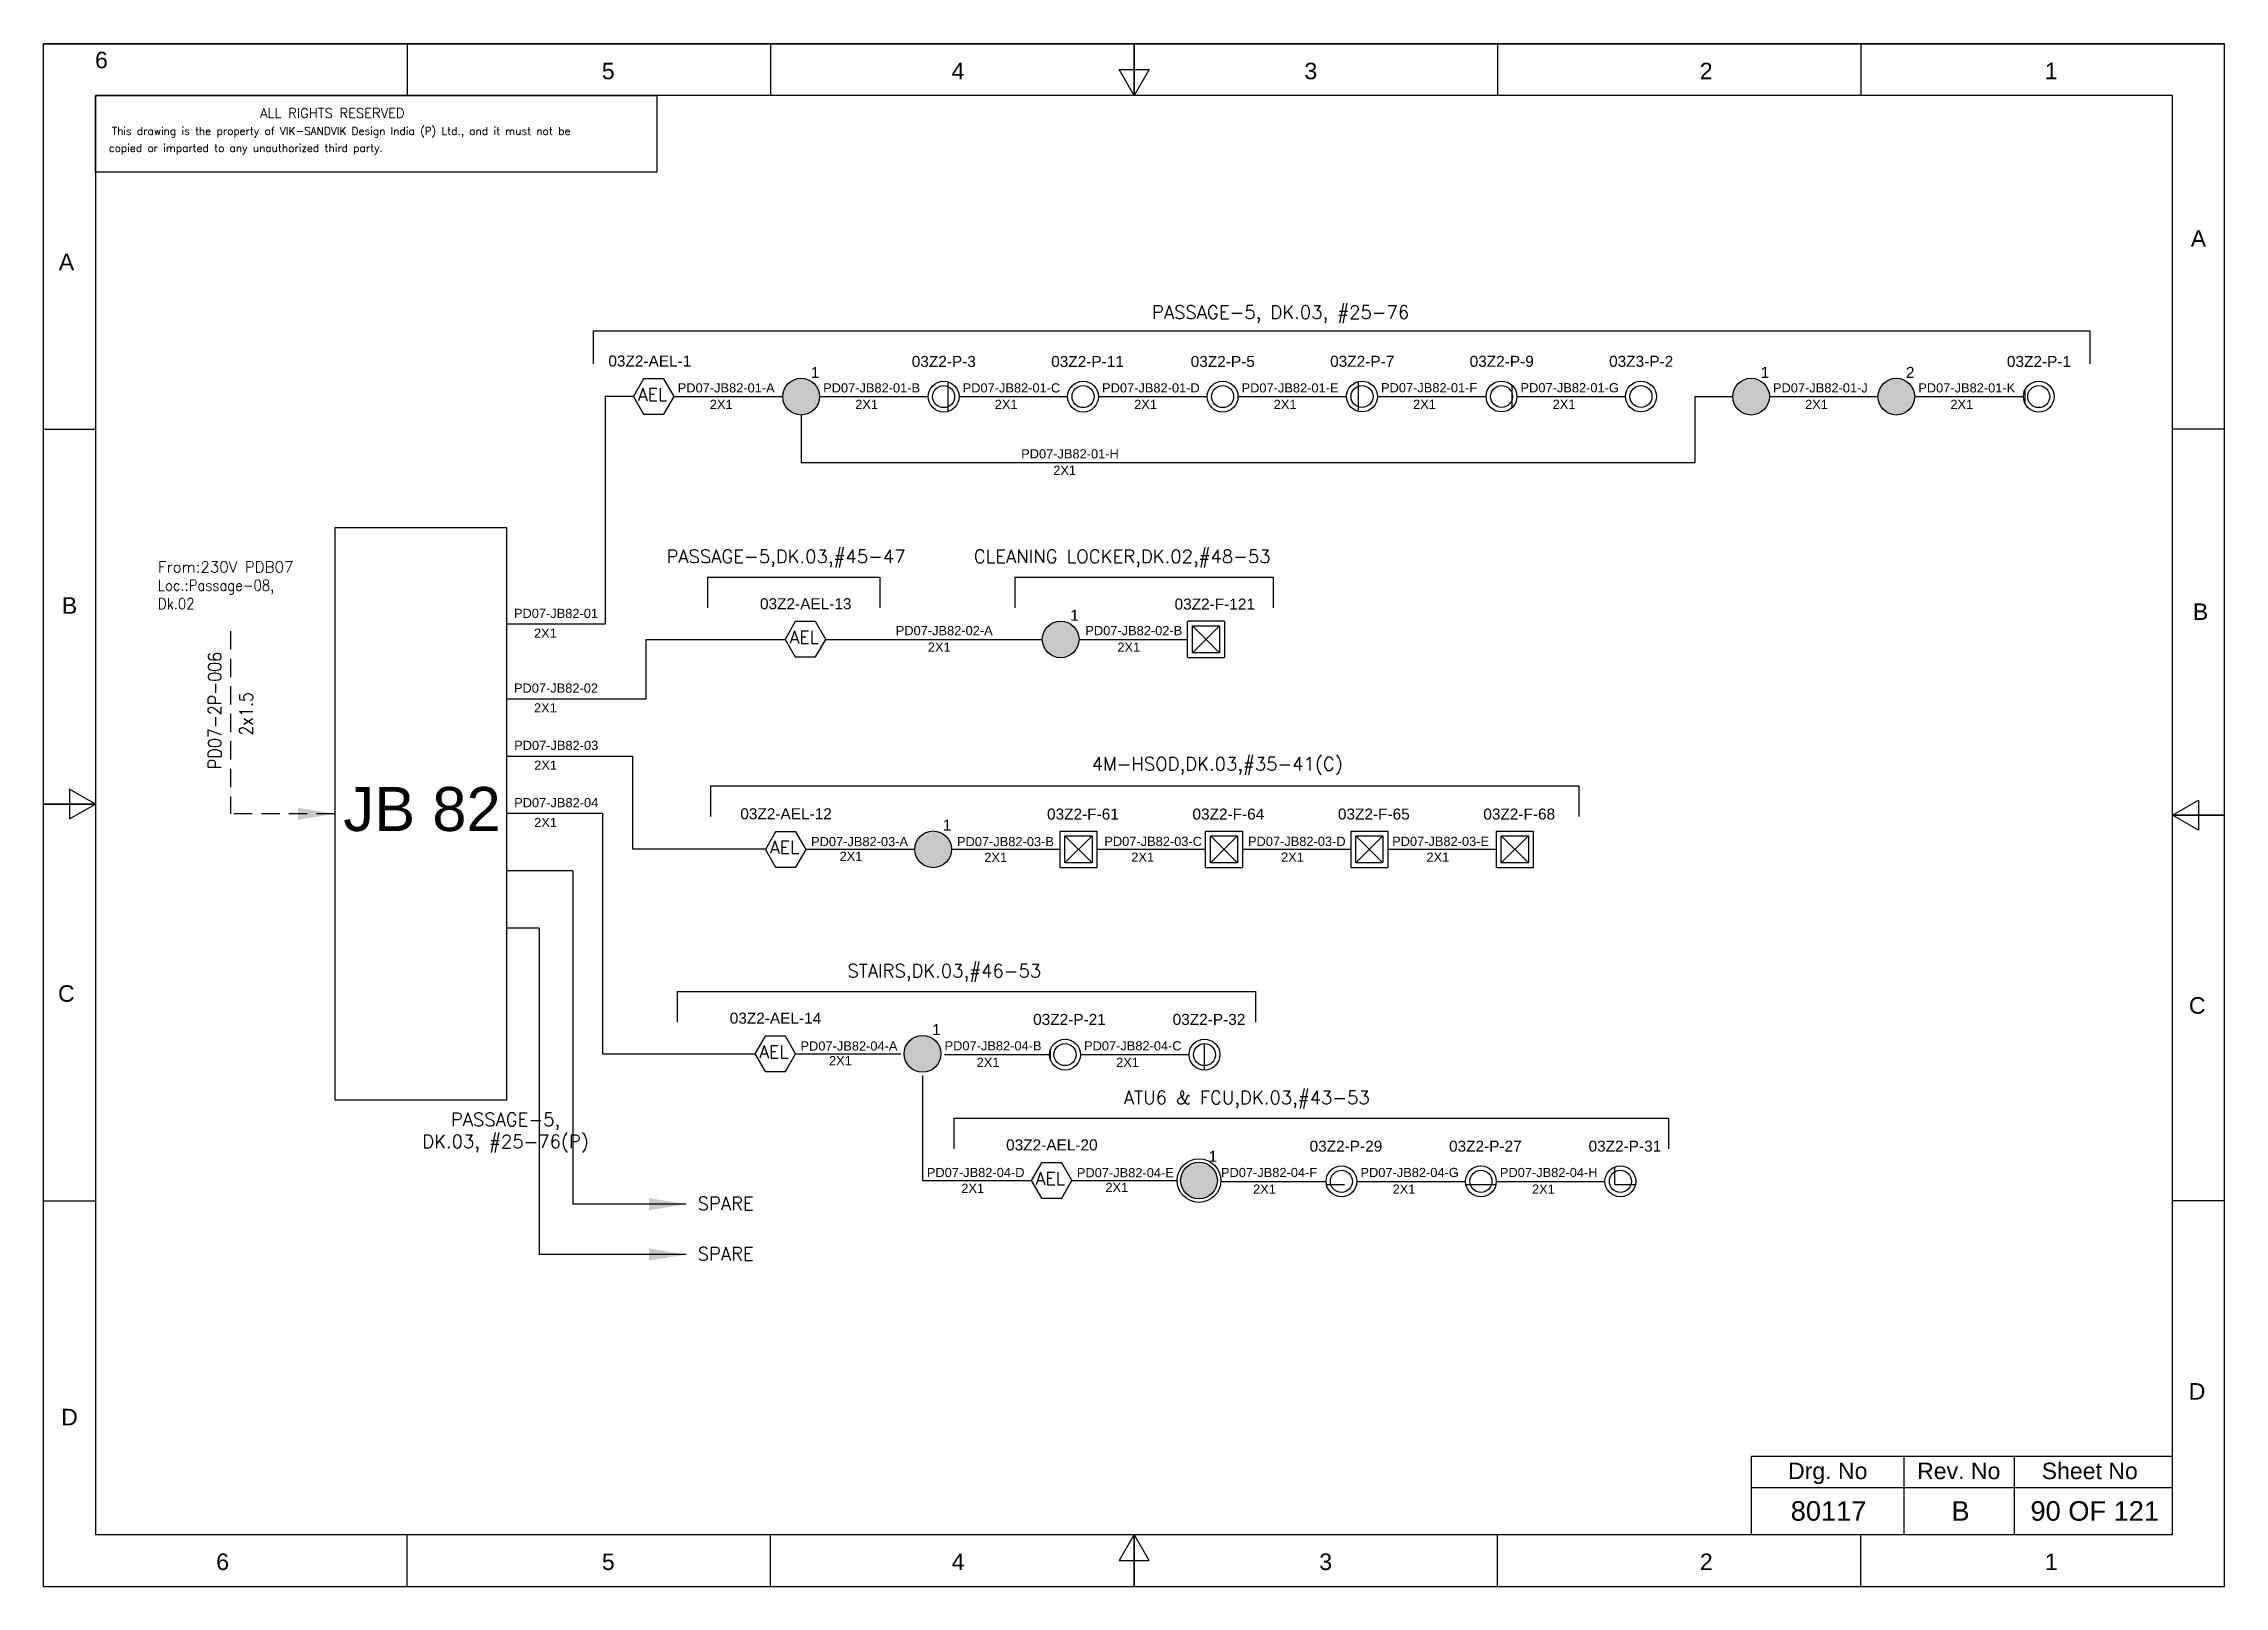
# Model space of a CAD drawing. Header units: inches. Extents: x -3311 to 1429, y -713 to 2436.
# Drawn here: x -1659.9 to -1362.9, y 98.9 to 309 of the extents above; entities that cross this region are included whole.
import ezdxf
from ezdxf.enums import TextEntityAlignment as Align

# ---------------------------------------------------------------- set-up
doc = ezdxf.new("R2010")
doc.units = ezdxf.units.IN
doc.linetypes.add('HIDDEN', pattern=[0.375, 0.25, -0.125])
doc.linetypes.add('SOLID', pattern=[0])
for name, color, linetype, lineweight in [('ELEC_TXT-025', 1, 'Continuous', 25), ('HEL-025', 1, 'Continuous', 25), ('HEL-035', 2, 'Continuous', 35)]:
    doc.layers.add(name, color=color, linetype=linetype, lineweight=lineweight)
doc.layers.add('Fmount', color=7, linetype='Continuous')
doc.layers.add('LINE', color=3, linetype='SOLID')
doc.styles.add('_NORMAL', font='arial.ttf')
doc.styles.add('ROMANS', font='simplex.shx', dxfattribs={"width": 0.88})
doc.styles.get("Standard").update_dxf_attribs({"font": 'arial.ttf'})
doc.dimstyles.get("Standard").update_dxf_attribs({"dimtxt": 0.18, "dimasz": 0.18, "dimexe": 0.18, "dimexo": 0.0625, "dimgap": 0.09, "dimtad": 0, "dimtih": 1, "dimtoh": 1, "dimdec": 4, "dimzin": 0, "dimdsep": 46, "dimtxsty": 'Standard', "dimcen": 0.09, "dimadec": 0, "dimazin": 0, "dimtfac": 1, "dimtdec": 4, "dimtofl": 0, "dimtmove": 0, "dimatfit": 3, "dimfxl": 1, "dimtolj": 1, "dimtzin": 0, "dimarcsym": 0})
pattern_1 = [(0, (0, 0), (0, 6.985), [5.08, -1.905]), (90, (0, 0), (-6.985, 4e-16), [5.08, -1.905])]

msp = doc.modelspace()

# ---------------------------------------------------------------- texts
at = {"color": 7}
for s, p in [('PD07-JB82-01-A', (-1573.51, 261.51, 0.03)), ('PD07-JB82-01-B', (-1553.71, 261.51)), ('PD07-JB82-01-C', (-1534.71, 261.51, -0.05)), ('PD07-JB82-01-D', (-1515.72, 261.51, -0.05)), ('PD07-JB82-01-E', (-1496.72, 261.51, -0.08)), ('PD07-JB82-01-F', (-1477.73, 261.53, -0.11)), ('PD07-JB82-01-G', (-1458.73, 261.53, -0.11)), ('PD07-JB82-01-J', (-1424.35, 261.51, -0.03)), ('PD07-JB82-01-K', (-1404.56, 261.51, -0.03)), ('2X1', (-1569.14, 259.26, 0.03)), ('2X1', (-1549.34, 259.26)), ('2X1', (-1530.34, 259.26, -0.03)), ('2X1', (-1511.35, 259.26, -0.05)), ('2X1', (-1492.35, 259.26, -0.08)), ('2X1', (-1473.36, 259.28, -0.11)), ('2X1', (-1454.36, 259.28, -0.11)), ('2X1', (-1419.98, 259.26, -0.03)), ('2X1', (-1400.19, 259.26, -0.03)), ('PD07-JB82-01-H', (-1526.74, 252.53)), ('2X1', (-1522.37, 250.28)), ('PD07-JB82-01', (-1595.82, 230.8)), ('2X1', (-1593.09, 228.1)), ('PD07-JB82-02-A', (-1543.82, 228.46)), ('PD07-JB82-02-B', (-1518, 228.46)), ('2X1', (-1539.45, 226.21)), ('2X1', (-1513.63, 226.21)), ('PD07-JB82-02', (-1595.82, 220.63)), ('2X1', (-1593.09, 217.94)), ('PD07-JB82-03', (-1595.79, 212.83)), ('2X1', (-1593.06, 210.13)), ('PD07-JB82-04', (-1595.79, 205.03)), ('2X1', (-1593.06, 202.33)), ('PD07-JB82-03-A', (-1555.35, 199.73, 0.03)), ('2X1', (-1551.47, 197.73)), ('PD07-JB82-03-B', (-1535.48, 199.73, 0.05)), ('PD07-JB82-03-C', (-1515.41, 199.76, 0.11)), ('PD07-JB82-03-D', (-1495.85, 199.76, 0.14)), ('PD07-JB82-03-E', (-1476.22, 199.76, 0.19)), ('2X1', (-1531.76, 197.58)), ('2X1', (-1511.74, 197.61, 0.03)), ('2X1', (-1491.35, 197.61, 0.03)), ('2X1', (-1471.54, 197.61, 0.03)), ('PD07-JB82-04-A', (-1556.79, 171.9, 0.03)), ('PD07-JB82-04-B', (-1537.17, 171.92)), ('PD07-JB82-04-C', (-1518.18, 171.92)), ('2X1', (-1552.91, 169.9)), ('2X1', (-1532.8, 169.67)), ('2X1', (-1513.81, 169.67)), ('PD07-JB82-04-D', (-1539.58, 154.67, 0.16)), ('PD07-JB82-04-E', (-1519.15, 154.64, 0.03)), ('PD07-JB82-04-F', (-1499.53, 154.67)), ('PD07-JB82-04-G', (-1480.53, 154.67)), ('PD07-JB82-04-H', (-1461.54, 154.67)), ('2X1', (-1534.9, 152.52)), ('2X1', (-1515.27, 152.64)), ('2X1', (-1495.16, 152.41)), ('2X1', (-1476.16, 152.41)), ('2X1', (-1457.17, 152.41))]:
    msp.add_text(s, height=1.25, dxfattribs=at).set_placement(p)
at = {"color": 7, "lineweight": 30}
msp.add_text('JB 82 ', height=6, dxfattribs=at).set_placement((-1607.17, 204.79), align=Align.MIDDLE_CENTER)
at = {"color": 7}
for s, height, p in [('Sheet No', 2.246, (-1381.21, 114.66)), ('Drg. No', 2.246, (-1416.89, 114.66)), ('Rev. No', 2.246, (-1399.05, 114.66)), ('80117', 2.653, (-1416.78, 109.21)), ('B', 2.65, (-1398.81, 109.21)), ('90 OF 121', 2.653, (-1380.53, 109.21))]:
    msp.add_text(s, height=height, dxfattribs=at).set_placement(p, align=Align.MIDDLE_CENTER)
at = {"insert": (-1508.92, 273.34), "char_height": 1.8, "width": 80.3537, "attachment_point": 1, "style": '_NORMAL'}
msp.add_mtext('{\\Fromans|c0;\\C2;PASSAGE-5, DK.03, #25-76}', dxfattribs=at)
at = {"color": 7, "insert": (-1644.3, 238.5), "char_height": 1.5, "width": 36.8884, "attachment_point": 1}
msp.add_mtext('{\\Fromans|c0;\\C2;From:230V PDB07 \\P\\Fsimplex|c0;\\W0.88;Loc.:Passage-08,      \\PDk.02}', dxfattribs=at)
at = {"color": 7, "char_height": 1.8, "attachment_point": 1, "style": '_NORMAL'}
for s, insert, width in [('{\\Fromans|c0;\\C2;PASSAGE-5,DK.03,#45-47}', (-1575.05, 240.09, 0.22), 74.1776), ('{\\Fromans|c0;\\C2;CLEANING LOCKER,DK.02,#48-53}', (-1533.2, 240.09, 0.22), 74.1776), ('{\\Fromans|c0;\\C2;4M-HSOD,DK.03,#35-41(C)}', (-1517.13, 211.83, 0.22), 74.3987), ('{\\Fromans|c0;\\C2;STAIRS,DK.03,#46-53}', (-1550.4, 183.66, 0.22), 74.1776), ('{\\Fromans|c0;\\C2;ATU6 & FCU,DK.03,#43-53}', (-1512.75, 166.4, 0.22), 74.1776), ('{\\Fromans|c0;\\C2;SPARE}', (-1570.8, 151.98), 8.1658), ('{\\Fromans|c0;\\C2;SPARE}', (-1570.8, 145.12), 8.1658)]:
    msp.add_mtext(s, dxfattribs=dict(at, insert=insert, width=width))
at = {"color": 7, "insert": (-1637.47, 210.23), "char_height": 1.8, "width": 17.1296, "attachment_point": 1, "rotation": 90, "style": '_NORMAL'}
msp.add_mtext('{\\Fromans|c0;\\W0.88;PD07-2P-006}', dxfattribs=at)
at = {"color": 7, "insert": (-1633.2, 214.8), "char_height": 1.8, "attachment_point": 1, "rotation": 90, "style": '_NORMAL'}
msp.add_mtext('{\\Fsimplex|c0;\\W0.88;2x1.5}', dxfattribs=at)
at = {"color": 7, "insert": (-1608.31, 163.42), "char_height": 1.8, "attachment_point": 1, "style": '_NORMAL'}
msp.add_mtext('\\pxqc;{\\Fromans|c0;\\C2;PASSAGE-5, \\PDK.03, #25-76(P)}', dxfattribs=at)

# ---------------------------------------------------------------- blocks, each defined once
blk = doc.blocks.new('fr')
at = {"color": 7, "linetype": 'Continuous'}
for p, q in [((33763.99, 4500.4), (33466.99, 4500.4)), ((33466.99, 4500.4), (33763.99, 4500.4)), ((33466.99, 4290.33), (33466.99, 4500.4)), ((33516.49, 4500.4), (33516.49, 4493.33)), ((33565.99, 4500.4), (33565.99, 4493.33)), ((33615.49, 4500.4), (33615.49, 4493.33)), ((33615.49, 4493.33), (33615.49, 4500.4)), ((33615.49, 4500.4), (33615.49, 4493.33)), ((33664.99, 4500.4), (33664.99, 4493.33)), ((33714.49, 4500.4), (33714.49, 4493.33)), ((33763.99, 4290.33), (33763.99, 4500.4)), ((33763.99, 4290.33), (33763.99, 4500.4)), ((33615.49, 4493.33), (33613.45, 4496.87)), ((33613.45, 4496.87), (33617.53, 4496.87)), ((33617.53, 4496.87), (33615.49, 4493.33)), ((33756.92, 4493.33), (33474.06, 4493.33)), ((33474.06, 4493.33), (33474.06, 4297.41)), ((33756.92, 4297.41), (33756.92, 4493.33)), ((33466.99, 4447.89), (33474.06, 4447.89)), ((33763.99, 4447.89), (33756.92, 4447.89)), ((33474.06, 4396.87), (33470.53, 4398.91)), ((33470.53, 4398.91), (33470.53, 4394.83)), ((33466.99, 4396.87), (33474.06, 4396.87)), ((33474.06, 4396.87), (33466.99, 4396.87)), ((33466.99, 4396.87), (33474.06, 4396.87)), ((33470.53, 4394.83), (33474.06, 4396.87)), ((33756.92, 4395.37), (33760.45, 4397.41)), ((33760.45, 4397.41), (33760.45, 4393.33)), ((33763.99, 4395.37), (33756.92, 4395.37)), ((33760.45, 4393.33), (33756.92, 4395.37)), ((33756.92, 4395.37), (33763.99, 4395.37)), ((33763.99, 4395.37), (33756.92, 4395.37)), ((33466.99, 4342.85), (33474.06, 4342.85)), ((33763.99, 4342.85), (33756.92, 4342.85)), ((33474.06, 4297.41), (33756.92, 4297.41)), ((33516.49, 4290.33), (33516.49, 4297.41)), ((33565.99, 4290.33), (33565.99, 4297.41)), ((33615.49, 4297.41), (33613.45, 4293.87)), ((33615.49, 4290.33), (33615.49, 4297.41)), ((33617.53, 4293.87), (33615.49, 4297.41)), ((33615.49, 4297.41), (33615.49, 4290.33)), ((33615.49, 4290.33), (33615.49, 4297.41)), ((33664.99, 4290.33), (33664.99, 4297.41)), ((33714.49, 4290.33), (33714.49, 4297.41)), ((33613.45, 4293.87), (33617.53, 4293.87)), ((33466.99, 4290.33), (33763.99, 4290.33)), ((33466.99, 4290.33), (33763.99, 4290.33))]:
    blk.add_line(p, q, dxfattribs=at)
at = {"color": 7, "style": '_NORMAL'}
for s, p in [('6', (33474.86, 4498.18)), ('5', (33543.88, 4496.68)), ('4', (33591.52, 4496.68)), ('3', (33639.57, 4496.68)), ('2', (33693.41, 4496.68)), ('1', (33740.39, 4496.68)), ('A', (33760.45, 4473.88)), ('A', (33470.1, 4470.68)), ('B', (33470.52, 4423.9)), ('B', (33760.74, 4423.06)), ('C', (33470.08, 4371.07)), ('C', (33760.29, 4369.44)), ('D', (33760.27, 4316.89)), ('D', (33470.51, 4313.39)), ('6', (33491.37, 4293.69)), ('5', (33543.89, 4293.69)), ('4', (33591.53, 4293.69)), ('3', (33641.59, 4293.69)), ('2', (33693.43, 4293.69)), ('1', (33740.41, 4293.69))]:
    blk.add_text(s, height=2.25, dxfattribs=at).set_placement(p, align=Align.MIDDLE_CENTER)
blk = doc.blocks.new('A$C4BAD7D21')
at = {"layer": 'HEL-025'}
blk.add_lwpolyline([(-34000, 0), (-34000, 2086), (-18714, 2086), (-18714, 0)], close=True, dxfattribs=at)
at = {"layer": 'HEL-025', "style": 'ROMANS'}
for s, p in [('This drawing is the property of VIK-SANDVIK Design India (P) Ltd., and it must not be', (-33558, 1016)), (' copied or imparted to any unauthorized third party.', (-33785, 550))]:
    blk.add_text(s, height=210, dxfattribs=at).set_placement(p)
at = {"layer": 'HEL-035', "style": 'ROMANS'}
blk.add_text('     ALL RIGHTS RESERVED', height=262.5, dxfattribs=at).set_placement((-30497, 1476))
blk = doc.blocks.new('FIXED_KEY_SWITCH')
h = blk.add_hatch(color=1)
h.dxf.hatch_style = 1
edge = h.paths.add_edge_path()
edge.add_arc((848.13, 1737.46), 2.5, 0, 360)
at = {"color": 1}
blk.add_circle((848.13, 1737.46), 2.5, dxfattribs=at)
at = {"color": 7, "insert": (849.44, 1741.5), "char_height": 1.5, "attachment_point": 1, "style": '_NORMAL'}
blk.add_mtext_dynamic_manual_height_columns('1', width=1.5, gutter_width=7.5, heights=[0], dxfattribs=at)
blk = doc.blocks.new('SWT')
blk.add_blockref('FIXED_KEY_SWITCH', (0, 0))
blk.add_attdef('TAG_NO', (844.55, 1741.11), '', height=1.5)
blk = doc.blocks.new('AEL')
at = {"color": 4}
blk.add_lwpolyline([(989.98, -190.09), (992.75, -190.09), (994.14, -187.69), (992.75, -185.28), (989.98, -185.28), (988.59, -187.69)], close=True, dxfattribs=at)
at = {"color": 4, "style": 'ROMANS'}
blk.add_text('AEL', height=1.725, dxfattribs=at).set_placement((989.2, -188.27))
blk = doc.blocks.new('AEL_L')
blk.add_blockref('AEL', (0, 0))
blk.add_attdef('TAG_NO', (986.55, -183.59), '', height=1.5)
blk = doc.blocks.new('LED FLUSH MOUNT')
for p, q in [((114818, 79432), (114604, 79219)), ((114604, 79432), (114818, 79219))]:
    blk.add_line(p, q)
blk.add_lwpolyline([(114572, 79470), (114850, 79470, -0.414214), (114856, 79464), (114856, 79186, -0.414214), (114850, 79180), (114572, 79180, -0.414214), (114566, 79186), (114566, 79464, -0.414214)], format="xyb", close=True)
blk.add_lwpolyline([(114604, 79432), (114818, 79432), (114818, 79219), (114604, 79219)], close=True)
blk = doc.blocks.new('LED Flush Mounted Light 22W')
blk.add_blockref('LED FLUSH MOUNT', (0, 0))
at = {"style": 'ROMANS', "width": 0.7}
blk.add_attdef('TAG_NO.:', (113905, 79579), '', height=250, dxfattribs=at)
blk = doc.blocks.new('1')
h = blk.add_hatch()
h.set_pattern_fill('ANGLE', color=6)
h.set_pattern_definition(pattern_1)
h.paths.add_polyline_path([(303.23, 2044.43, 1), (306.22, 2044.43, 1)], flags=0)
h.paths.add_polyline_path([(302.63, 2044.43, 1), (306.83, 2044.43, 1)])
h.paths.add_polyline_path([(306.22, 2044.43, -1), (303.23, 2044.43, -1)], flags=16)
h = blk.add_hatch()
h.set_pattern_fill('ANGLE', color=6)
h.set_pattern_definition(pattern_1)
h.paths.add_polyline_path([(303.23, 2044.43, 1), (306.22, 2044.43, 1)])
at = {"color": 6}
for radius in [2.1, 1.5]:
    blk.add_circle((304.73, 2044.43), radius, dxfattribs=at)
blk = doc.blocks.new('LED PENDENT LIGHT 15W')
blk.add_blockref('1', (0, 0))
blk.add_attdef('TAG_NO', (301.63, 2048.1), '', height=1.5)
blk = doc.blocks.new('RHS_SWITCH')
h = blk.add_hatch(color=1)
h.dxf.hatch_style = 1
edge = h.paths.add_edge_path()
edge.add_arc((2068.03, 3653.6), 2, 0, 360)
at = {"color": 1}
blk.add_circle((2068.03, 3653.6), 2, dxfattribs=at)
at = {"color": 7, "insert": (2069.08, 3656.84), "char_height": 1.2, "attachment_point": 1, "style": '_NORMAL'}
blk.add_mtext_dynamic_manual_height_columns('2', width=1.5, gutter_width=7.5, heights=[0], dxfattribs=at)

# ---------------------------------------------------------------- linework, layer by layer
for p, q in [((-1583.39, 260.94, 0.03), (-1583.39, 229.96)), ((-1579.55, 260.94, 0.03), (-1583.39, 260.94, 0.03)), ((-1620.21, 243.09), (-1620.21, 165.19)), ((-1596.79, 243.09), (-1620.21, 243.09)), ((-1596.79, 165.19), (-1596.79, 243.09)), ((-1569.45, 236.38, -0.05), (-1545.99, 236.38, -0.05)), ((-1527.6, 236.38, -0.05), (-1492.42, 236.38, -0.05)), ((-1583.39, 229.96), (-1596.79, 229.96)), ((-1577.81, 219.79), (-1577.81, 227.89)), ((-1596.79, 219.79), (-1577.81, 219.79)), ((-1579.66, 211.99), (-1579.66, 199.3)), ((-1569.05, 207.95), (-1450.79, 207.95)), ((-1583.74, 204.19), (-1596.79, 204.19)), ((-1583.74, 204.19), (-1583.74, 171.46)), ((-1561.58, 199.3), (-1579.66, 199.3)), ((-1587.81, 196.38), (-1596.79, 196.38)), ((-1587.81, 196.38), (-1587.81, 150.98)), ((-1592.38, 188.58), (-1596.79, 188.58)), ((-1592.38, 188.58), (-1592.38, 144.12)), ((-1573.57, 179.95, -0.05), (-1494.82, 179.95, -0.05)), ((-1540.17, 168.49), (-1540.17, 154.2)), ((-1620.21, 165.19), (-1596.79, 165.19)), ((-1535.92, 162.69, -0.05), (-1438.57, 162.69, -0.05))]:
    msp.add_line(p, q)
at = {"color": 7, "linetype": 'Continuous'}
for p, q in [((-1369.95, 116.61), (-1427.27, 116.61)), ((-1427.27, 106.01), (-1427.27, 116.61)), ((-1406.49, 106.01), (-1406.49, 116.61)), ((-1391.48, 106.01), (-1391.48, 116.61)), ((-1427.27, 112.42), (-1369.95, 112.42))]:
    msp.add_line(p, q, dxfattribs=at)
at = {"linetype": 'HIDDEN', "ltscale": 10}
msp.add_lwpolyline([(-1634.42, 229.01), (-1634.42, 204.14)], dxfattribs=at)
at = {"layer": 'LINE', "color": 0}
for p, q in [((-1585.05, 269.91), (-1585.05, 265.41)), ((-1585.05, 269.91), (-1381.18, 269.91)), ((-1381.18, 269.91), (-1381.18, 265.41)), ((-1574, 260.94, 0.03), (-1559.2, 260.94, 0.03)), ((-1556.7, 258.44), (-1556.7, 251.96)), ((-1554.2, 260.94), (-1539.41, 260.94)), ((-1535.21, 260.94, -0.03), (-1520.41, 260.94, -0.03)), ((-1516.21, 260.94, -0.05), (-1501.41, 260.94, -0.05)), ((-1497.21, 260.94, -0.08), (-1482.42, 260.94, -0.08)), ((-1478.22, 260.96, -0.11), (-1463.42, 260.96, -0.11)), ((-1459.22, 260.96, -0.11), (-1444.43, 260.96, -0.11)), ((-1434.95, 251.96), (-1434.95, 260.94)), ((-1434.95, 260.94), (-1429.84, 260.94)), ((-1424.84, 260.94), (-1410.05, 260.94)), ((-1405.05, 260.94), (-1390.25, 260.94)), ((-1556.7, 251.96), (-1434.95, 251.96)), ((-1569.45, 236.38, -0.05), (-1569.45, 232.19, -0.05)), ((-1545.99, 236.38, -0.05), (-1545.99, 232.19, -0.05)), ((-1527.6, 236.38, -0.05), (-1527.6, 232.19, -0.05)), ((-1492.42, 236.38, -0.05), (-1492.42, 232.19, -0.05)), ((-1577.81, 227.89), (-1558.9, 227.89)), ((-1553.35, 227.89), (-1523.86, 227.89)), ((-1518.86, 227.89), (-1504.07, 227.89)), ((-1596.76, 211.99), (-1579.66, 211.99)), ((-1569.05, 207.95), (-1569.05, 203.76)), ((-1450.79, 207.95), (-1450.79, 203.76)), ((-1556.02, 199.3), (-1541.23, 199.3)), ((-1536.23, 199.3, 0.03), (-1521.43, 199.3, 0.03)), ((-1516.42, 199.3, 0.03), (-1501.63, 199.3, 0.03)), ((-1496.61, 199.3, 0.03), (-1481.82, 199.3, 0.03)), ((-1476.81, 199.3, 0.03), (-1462.01, 199.3, 0.03)), ((-1573.57, 179.95, -0.05), (-1573.57, 175.76, -0.05)), ((-1494.82, 179.95, -0.05), (-1494.82, 175.76, -0.05)), ((-1583.74, 171.46), (-1563.02, 171.46)), ((-1557.46, 171.46), (-1543.14, 171.46)), ((-1537.2, 171.35), (-1522.87, 171.35)), ((-1518.67, 171.35), (-1503.87, 171.35)), ((-1535.92, 162.69, -0.05), (-1535.92, 158.5, -0.05)), ((-1438.57, 162.69, -0.05), (-1438.57, 158.5, -0.05)), ((-1540.17, 154.2), (-1525.37, 154.2)), ((-1519.82, 154.2), (-1505.5, 154.2)), ((-1499.55, 154.09), (-1485.22, 154.09)), ((-1481.02, 154.09), (-1466.23, 154.09)), ((-1462.03, 154.09), (-1447.23, 154.09))]:
    msp.add_line(p, q, dxfattribs=at)
msp.add_circle((-1502.52, 154.2), 2.97, dxfattribs=at)

# ---------------------------------------------------------------- block references
for name, p in [('fr', (-35126.86, -4191.4)), ('SWT', (-2404.83, -1476.52)), ('SWT', (-2275.47, -1476.52)), ('SWT', (-2369.49, -1509.57)), ('SWT', (-2386.86, -1538.16)), ('SWT', (-2388.3, -1566)), ('SWT', (-2350.65, -1583.25))]:
    msp.add_blockref(name, p)
ref = msp.add_blockref('AEL_L', (-2568.14, 448.63, 0.03))
ref.add_attrib('TAG_NO', '03Z2-AEL-1', (-1582.96, 265.04, 0.03), dxfattribs={"color": 4, "height": 1.5})
ref = msp.add_blockref('LED PENDENT LIGHT 15W', (-1842.03, -1783.49, -0.03))
ref.add_attrib('TAG_NO', '03Z2-P-3', (-1541.64, 264.98, -0.03), dxfattribs={"height": 1.5})
ref = msp.add_blockref('LED PENDENT LIGHT 15W', (-1823.04, -1783.49, -0.05))
ref.add_attrib('TAG_NO', '03Z2-P-11', (-1522.65, 264.98, -0.05), dxfattribs={"height": 1.5})
ref = msp.add_blockref('LED PENDENT LIGHT 15W', (-1804.04, -1783.49, -0.08))
ref.add_attrib('TAG_NO', '03Z2-P-5', (-1503.65, 264.98, -0.08), dxfattribs={"height": 1.5})
ref = msp.add_blockref('LED PENDENT LIGHT 15W', (-1785.05, -1783.47, -0.08))
ref.add_attrib('TAG_NO', '03Z2-P-7', (-1484.66, 265, -0.08), dxfattribs={"height": 1.5})
ref = msp.add_blockref('LED PENDENT LIGHT 15W', (-1766.05, -1783.47, -0.08))
ref.add_attrib('TAG_NO', '03Z2-P-9', (-1465.66, 265, -0.08), dxfattribs={"height": 1.5})
ref = msp.add_blockref('LED PENDENT LIGHT 15W', (-1747.06, -1783.47, -0.08))
ref.add_attrib('TAG_NO', '03Z3-P-2', (-1446.67, 265, -0.08), dxfattribs={"height": 1.5})
ref = msp.add_blockref('LED PENDENT LIGHT 15W', (-1692.88, -1783.49))
ref.add_attrib('TAG_NO', '03Z2-P-1', (-1392.49, 264.98), dxfattribs={"height": 1.5})
ref = msp.add_blockref('AEL_L', (-2547.49, 415.58))
ref.add_attrib('TAG_NO', '03Z2-AEL-13', (-1562.31, 231.99), dxfattribs={"color": 4, "height": 1.5})
ref = msp.add_blockref('AEL_L', (-2550.16, 386.98))
ref.add_attrib('TAG_NO', '03Z2-AEL-12', (-1564.99, 203.39), dxfattribs={"color": 4, "height": 1.5})
ref = msp.add_blockref('AEL_L', (-2551.6, 359.15))
ref.add_attrib('TAG_NO', '03Z2-AEL-14', (-1566.43, 175.56), dxfattribs={"color": 4, "height": 1.5})
ref = msp.add_blockref('LED PENDENT LIGHT 15W', (-1825.5, -1873.08))
ref.add_attrib('TAG_NO', '03Z2-P-21', (-1525.11, 175.39), dxfattribs={"height": 1.5})
ref = msp.add_blockref('LED PENDENT LIGHT 15W', (-1806.5, -1873.08))
ref.add_attrib('TAG_NO', '03Z2-P-32', (-1506.11, 175.39), dxfattribs={"height": 1.5})
ref = msp.add_blockref('AEL_L', (-2513.96, 341.89))
ref.add_attrib('TAG_NO', '03Z2-AEL-20', (-1528.79, 158.3), dxfattribs={"color": 4, "height": 1.5})
ref = msp.add_blockref('LED PENDENT LIGHT 15W', (-1787.85, -1890.34))
ref.add_attrib('TAG_NO', '03Z2-P-29', (-1487.46, 158.13), dxfattribs={"height": 1.5})
ref = msp.add_blockref('LED PENDENT LIGHT 15W', (-1768.86, -1890.34))
ref.add_attrib('TAG_NO', '03Z2-P-27', (-1468.47, 158.13), dxfattribs={"height": 1.5})
ref = msp.add_blockref('LED PENDENT LIGHT 15W', (-1749.86, -1890.34))
ref.add_attrib('TAG_NO', '03Z2-P-31', (-1449.47, 158.13), dxfattribs={"height": 1.5})
at = {"layer": 'ELEC_TXT-025', "color": 0, "xscale": 0.005, "yscale": 0.005, "zscale": 0.005}
msp.add_blockref('A$C4BAD7D21', (-1482.8, 291.51), dxfattribs=at)
at = {"layer": 'Fmount'}
ref = msp.add_blockref('LED Flush Mounted Light 22W', (-3483.77, -1142.85), dxfattribs=dict(at, xscale=0.01728, yscale=0.01728, zscale=0.01728))
ref.add_attrib('TAG_NO.:', '03Z2-F-121', dxfattribs={"layer": '0', "height": 1.5}).set_placement((-1505.85, 231.49), align=Align.BOTTOM_LEFT)
ref = msp.add_blockref('LED Flush Mounted Light 22W', (-3501.13, -1171.45, 0.03), dxfattribs=dict(at, xscale=0.01728, yscale=0.01728, zscale=0.01728))
ref.add_attrib('TAG_NO.:', '03Z2-F-61', dxfattribs={"layer": '0', "height": 1.5}).set_placement((-1523.22, 202.9, 0.03), align=Align.BOTTOM_LEFT)
ref = msp.add_blockref('LED Flush Mounted Light 22W', (-3481.32, -1171.45, 0.03), dxfattribs=dict(at, xscale=0.01728, yscale=0.01728, zscale=0.01728))
ref.add_attrib('TAG_NO.:', '03Z2-F-64', dxfattribs={"layer": '0', "height": 1.5}).set_placement((-1503.41, 202.9, 0.03), align=Align.BOTTOM_LEFT)
ref = msp.add_blockref('LED Flush Mounted Light 22W', (-3461.52, -1171.45, 0.03), dxfattribs=dict(at, xscale=0.01728, yscale=0.01728, zscale=0.01728))
ref.add_attrib('TAG_NO.:', '03Z2-F-65', dxfattribs={"layer": '0', "height": 1.5}).set_placement((-1483.6, 202.9, 0.03), align=Align.BOTTOM_LEFT)
ref = msp.add_blockref('LED Flush Mounted Light 22W', (-3441.71, -1171.45, 0.03), dxfattribs=dict(at, xscale=0.01728, yscale=0.01728, zscale=0.01728))
ref.add_attrib('TAG_NO.:', '03Z2-F-68', dxfattribs={"layer": '0', "height": 1.5}).set_placement((-1463.8, 202.9, 0.03), align=Align.BOTTOM_LEFT)
at = {"layer": 'LINE', "color": 7, "xscale": 1.25, "yscale": 1.25, "zscale": 1.25}
msp.add_blockref('RHS_SWITCH', (-3992.59, -4306.06), dxfattribs=at)

msp.set_redraw_order([(e.dxf.handle, doc.entitydb.next_handle()) for e in msp.query("TEXT MTEXT ATTDEF DIMENSION ARC_DIMENSION")])  # texts and dimensions are drawn at this point

# ---------------------------------------------------------------- leaders
at = {"linetype": 'HIDDEN', "ltscale": 10}
msp.add_leader([(-1620.21, 204.14), (-1634.42, 204.14)], dimstyle='Standard', override={"dimasz": 5, "dimarcsym": 1}, dxfattribs=at)
for points in [[(-1572.42, 150.98), (-1587.81, 150.98)], [(-1572.42, 144.12), (-1592.38, 144.12)]]:
    msp.add_leader(points, dimstyle='Standard', override={"dimasz": 5, "dimarcsym": 1})

doc.saveas('drawing.dxf')
